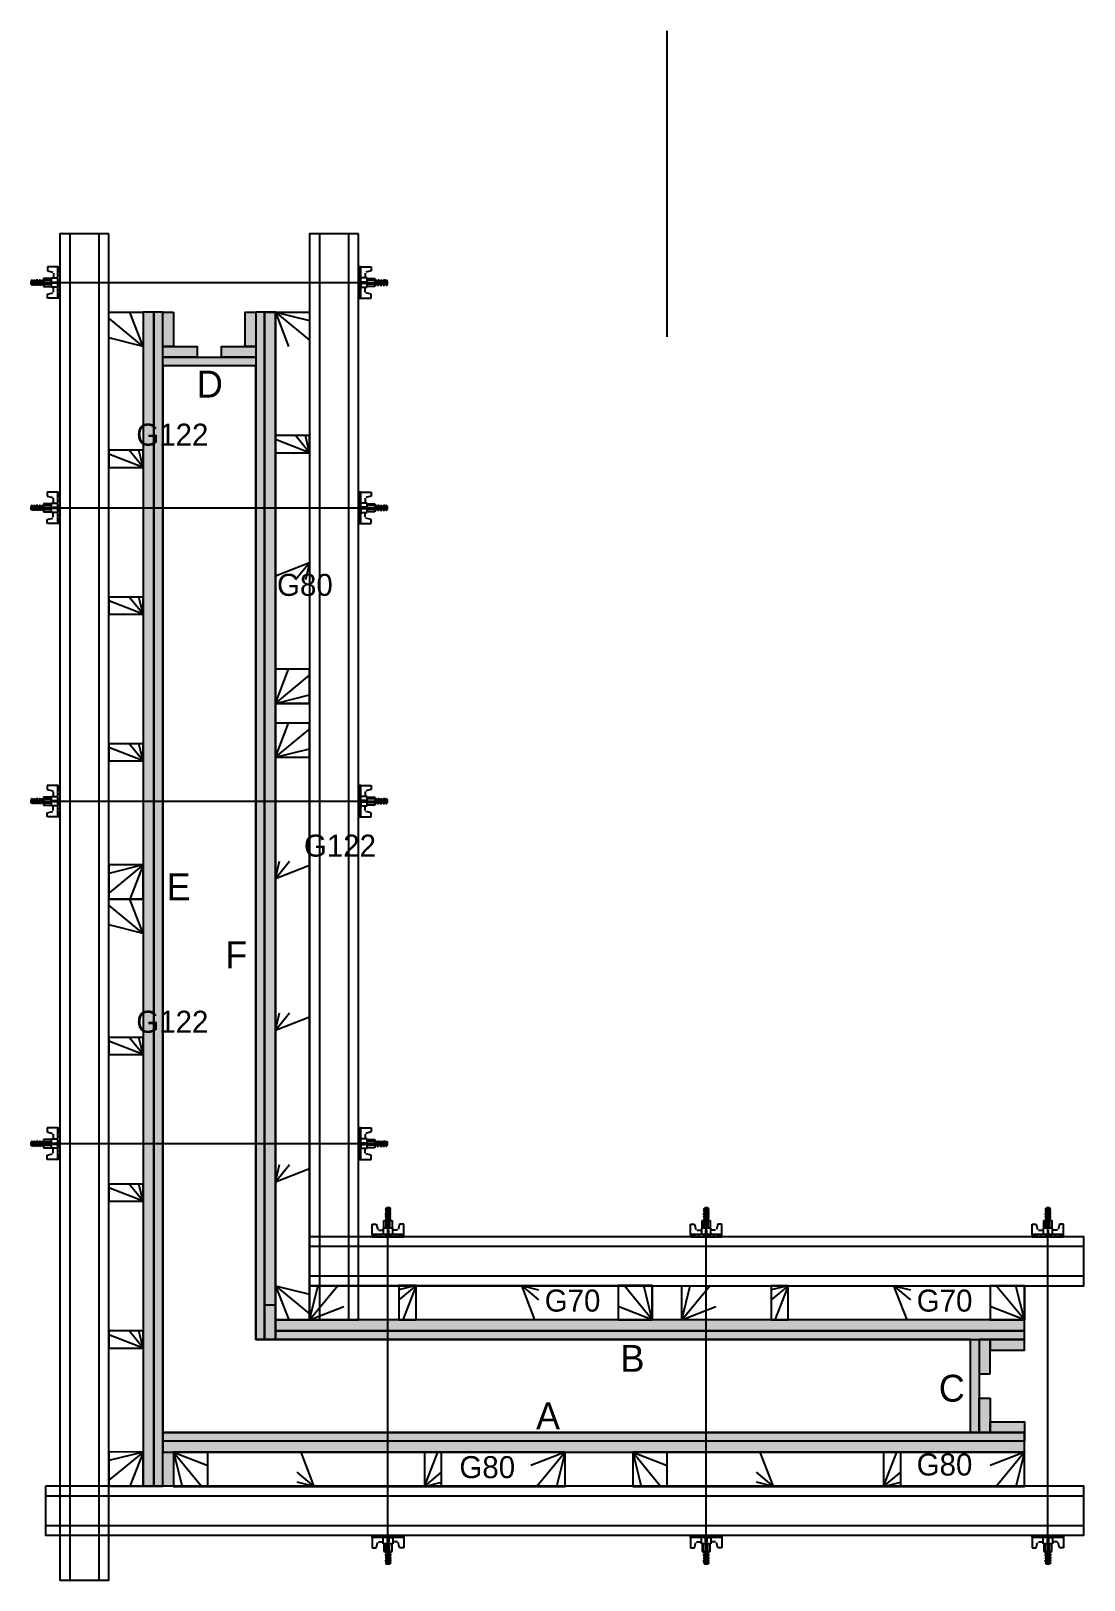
# Model space of a CAD drawing. Header units: metres. Extents: x 16531 to 21165, y 1680 to 2350.
# Drawn here: x 16531 to 16961, y 1717 to 2350 of the extents above; entities that cross this region are included whole.
import ezdxf

# ---------------------------------------------------------------- set-up
doc = ezdxf.new("R2010")
doc.units = ezdxf.units.M
for name, color, linetype in [('CHAPA', 7, 'Continuous'), ('CONCRETO', 7, 'Continuous'), ('Hachura', 7, 'Continuous'), ('Madeira', 7, 'Continuous'), ('MEIO_PONT', 7, 'Continuous'), ('Perfil Metálico', 7, 'Continuous'), ('SARRAFO', 7, 'Continuous'), ('TEXTO_GERAL', 7, 'Continuous')]:
    doc.layers.add(name, color=color, linetype=linetype)

msp = doc.modelspace()

# ---------------------------------------------------------------- texts
at = {"layer": 'TEXTO_GERAL', "color": 7, "lineweight": 25}
for s, height, p in [('D', 11, (16599.05, 2200.58)), ('G122', 9, (16574.32, 2180.91)), ('G80', 9, (16631.82, 2119.5)), ('G122', 9, (16642.8, 2012.9)), ('E', 11, (16586.7, 1995.04)), ('F', 11, (16610.65, 1967.22)), ('G122', 9, (16574.32, 1940.91)), ('G70', 9, (16741.17, 1826.92)), ('G70', 9, (16893.16, 1826.91)), ('B', 11, (16772.11, 1802.31)), ('C', 11, (16902.17, 1790.09)), ('A', 11, (16737.62, 1778.8)), ('G80', 9, (16706.32, 1758.83)), ('G80', 9, (16893.13, 1759.9))]:
    msp.add_text(s, height=height, dxfattribs=at).set_placement(p)

# ---------------------------------------------------------------- hatches: boundary and pattern name
at = {"layer": 'Hachura'}
h = msp.add_hatch(color=7, dxfattribs=at)
h.dxf.hatch_style = 1
h.paths.add_polyline_path([(16581.53, 2235.51), (16577.13, 2235.51), (16577.13, 2235.51), (16577.13, 1755.51), (16577.13, 1755.51), (16581.53, 1755.51), (16581.53, 1755.51), (16581.53, 2235.51)])
h = msp.add_hatch(color=7, dxfattribs=at)
h.dxf.hatch_style = 1
h.paths.add_polyline_path([(16581.53, 1755.51), (16585.13, 1755.51), (16585.13, 1755.51), (16585.13, 2235.51), (16585.13, 2235.51), (16581.53, 2235.51), (16581.53, 2235.51), (16581.53, 1755.51)])
h = msp.add_hatch(color=7, dxfattribs=at)
h.dxf.hatch_style = 1
h.paths.add_polyline_path([(16585.13, 2221.51), (16589.53, 2221.51), (16589.53, 2221.51), (16589.53, 2235.51), (16589.53, 2235.51), (16585.13, 2235.51), (16585.13, 2235.51), (16585.13, 2221.51)])
h = msp.add_hatch(color=7, dxfattribs=at)
h.dxf.hatch_style = 1
h.paths.add_polyline_path([(16618.73, 2221.51), (16623.13, 2221.51), (16623.13, 2221.51), (16623.13, 2235.51), (16623.13, 2235.51), (16618.73, 2235.51), (16618.73, 2235.51), (16618.73, 2221.51)])
h = msp.add_hatch(color=7, dxfattribs=at)
h.dxf.hatch_style = 1
h.paths.add_polyline_path([(16626.73, 2235.51), (16623.13, 2235.51), (16623.13, 2235.51), (16623.13, 1815.51), (16623.13, 1815.51), (16626.73, 1815.51), (16626.73, 1815.51), (16626.73, 2235.51)])
h = msp.add_hatch(color=7, dxfattribs=at)
h.dxf.hatch_style = 1
h.paths.add_polyline_path([(16631.13, 2235.51), (16626.73, 2235.51), (16626.73, 2235.51), (16626.73, 1815.51), (16626.73, 1815.51), (16631.13, 1815.51), (16631.13, 1815.51), (16631.13, 2235.51)])
h = msp.add_hatch(color=7, dxfattribs=at)
h.dxf.hatch_style = 1
h.paths.add_polyline_path([(16585.13, 2221.51), (16585.13, 2217.11), (16585.13, 2217.11), (16599.13, 2217.11), (16599.13, 2217.11), (16599.13, 2221.51), (16599.13, 2221.51), (16585.13, 2221.51)])
h = msp.add_hatch(color=7, dxfattribs=at)
h.dxf.hatch_style = 1
h.paths.add_polyline_path([(16585.13, 2213.51), (16585.13, 2217.11), (16585.13, 2217.11), (16623.13, 2217.11), (16623.13, 2217.11), (16623.13, 2213.51), (16623.13, 2213.51), (16585.13, 2213.51)])
h = msp.add_hatch(color=7, dxfattribs=at)
h.dxf.hatch_style = 1
h.paths.add_polyline_path([(16609.13, 2221.51), (16609.13, 2217.11), (16609.13, 2217.11), (16623.13, 2217.11), (16623.13, 2217.11), (16623.13, 2221.51), (16623.13, 2221.51), (16609.13, 2221.51)])
h = msp.add_hatch(color=7, dxfattribs=at)
h.dxf.hatch_style = 1
h.paths.add_polyline_path([(16631.13, 1819.11), (16631.13, 1823.51), (16631.13, 1823.51), (16937.13, 1823.51), (16937.13, 1823.51), (16937.13, 1819.11), (16937.13, 1819.11), (16631.13, 1819.11)])
h = msp.add_hatch(color=7, dxfattribs=at)
h.dxf.hatch_style = 1
h.paths.add_polyline_path([(16631.13, 1815.51), (16937.13, 1815.51), (16937.13, 1815.51), (16937.13, 1819.11), (16937.13, 1819.11), (16631.13, 1819.11), (16631.13, 1819.11), (16631.13, 1815.51)])
h = msp.add_hatch(color=7, dxfattribs=at)
h.dxf.hatch_style = 1
h.paths.add_polyline_path([(16918.73, 1777.51), (16915.13, 1777.51), (16915.13, 1777.51), (16915.13, 1815.51), (16915.13, 1815.51), (16918.73, 1815.51), (16918.73, 1815.51), (16918.73, 1777.51)])
h = msp.add_hatch(color=7, dxfattribs=at)
h.dxf.hatch_style = 1
h.paths.add_polyline_path([(16918.73, 1815.51), (16923.13, 1815.51), (16923.13, 1815.51), (16923.13, 1801.51), (16923.13, 1801.51), (16918.73, 1801.51), (16918.73, 1801.51), (16918.73, 1815.51)])
h = msp.add_hatch(color=7, dxfattribs=at)
h.dxf.hatch_style = 1
h.paths.add_polyline_path([(16923.13, 1811.11), (16923.13, 1815.51), (16923.13, 1815.51), (16937.13, 1815.51), (16937.13, 1815.51), (16937.13, 1811.11), (16937.13, 1811.11), (16923.13, 1811.11)])
h = msp.add_hatch(color=7, dxfattribs=at)
h.dxf.hatch_style = 1
h.paths.add_polyline_path([(16918.73, 1777.51), (16923.13, 1777.51), (16923.13, 1777.51), (16923.13, 1791.51), (16923.13, 1791.51), (16918.73, 1791.51), (16918.73, 1791.51), (16918.73, 1777.51)])
h = msp.add_hatch(color=7, dxfattribs=at)
h.dxf.hatch_style = 1
h.paths.add_polyline_path([(16923.13, 1781.91), (16923.13, 1777.51), (16923.13, 1777.51), (16937.13, 1777.51), (16937.13, 1777.51), (16937.13, 1781.91), (16937.13, 1781.91), (16923.13, 1781.91)])
h = msp.add_hatch(color=7, dxfattribs=at)
h.dxf.hatch_style = 1
h.paths.add_polyline_path([(16585.13, 1777.51), (16937.13, 1777.51), (16937.13, 1777.51), (16937.13, 1773.91), (16937.13, 1773.91), (16585.13, 1773.91), (16585.13, 1773.91), (16585.13, 1777.51)])
h = msp.add_hatch(color=7, dxfattribs=at)
h.dxf.hatch_style = 1
h.paths.add_polyline_path([(16585.13, 1773.91), (16585.13, 1769.51), (16585.13, 1769.51), (16937.13, 1769.51), (16937.13, 1769.51), (16937.13, 1773.91), (16937.13, 1773.91), (16585.13, 1773.91)])
h = msp.add_hatch(color=7, dxfattribs=at)
h.dxf.hatch_style = 1
h.paths.add_polyline_path([(16585.13, 1755.51), (16589.53, 1755.51), (16589.53, 1755.51), (16589.53, 1769.51), (16589.53, 1769.51), (16585.13, 1769.51), (16585.13, 1769.51), (16585.13, 1755.51)])

# ---------------------------------------------------------------- linework, layer by layer
at = {"layer": 'CHAPA', "color": 7, "lineweight": 25}
for p, q in [((16585.13, 1777.51), (16585.13, 1769.51)), ((16585.13, 1769.51), (16588.9, 1769.51))]:
    msp.add_line(p, q, dxfattribs=at)
for points in [[(16581.53, 1755.51), (16585.13, 1755.51), (16585.13, 2235.51), (16581.53, 2235.51)], [(16623.13, 2235.51), (16623.13, 1815.51), (16626.73, 1815.51), (16626.73, 2235.51)], [(16585.13, 2213.51), (16585.13, 2217.11), (16623.13, 2217.11), (16623.13, 2213.51)], [(16631.13, 1815.51), (16937.13, 1815.51), (16937.13, 1819.11), (16631.13, 1819.11)], [(16918.73, 1777.51), (16915.13, 1777.51), (16915.13, 1815.51), (16918.73, 1815.51)], [(16585.13, 1777.51), (16937.13, 1777.51), (16937.13, 1773.91), (16585.13, 1773.91)]]:
    msp.add_lwpolyline(points, close=True, dxfattribs=at)
at = {"layer": 'CONCRETO', "color": 7, "lineweight": 25}
msp.add_lwpolyline([(16915.13, 1777.51), (16915.13, 1815.51), (16623.13, 1815.51), (16623.13, 2213.51), (16585.13, 2213.51), (16585.13, 1777.51)], close=True, dxfattribs=at)
at = {"layer": 'Defpoints', "color": 7, "lineweight": 25}
msp.add_line((16791.18, 2225.43), (16791.18, 2350.43), dxfattribs=at)
at = {"layer": 'Hachura', "color": 7, "lineweight": 25}
for p, q in [((16531.65, 2248.5), (16531.32, 2248.17)), ((16531.32, 2246.88), (16531.32, 2248.17)), ((16531.65, 2247.98), (16531.98, 2248.66)), ((16532.21, 2248.6), (16531.65, 2247.47)), ((16531.65, 2248.24), (16531.77, 2248.5)), ((16531.77, 2248.5), (16531.65, 2248.5)), ((16532.29, 2248.5), (16531.65, 2247.21)), ((16531.65, 2248.5), (16531.65, 2246.56)), ((16531.97, 2246.56), (16532.94, 2248.5)), ((16531.97, 2246.56), (16532.94, 2248.5)), ((16532.06, 2246.49), (16533.14, 2248.66)), ((16532.29, 2248.5), (16532.94, 2248.5)), ((16533.37, 2248.6), (16532.3, 2246.46)), ((16533.45, 2248.5), (16532.48, 2246.56)), ((16533.13, 2246.56), (16534.1, 2248.5)), ((16533.22, 2246.49), (16534.3, 2248.66)), ((16534.1, 2248.5), (16533.45, 2248.5)), ((16534.53, 2248.6), (16533.46, 2246.46)), ((16534.61, 2248.5), (16533.64, 2246.56)), ((16534.29, 2246.56), (16535.26, 2248.5)), ((16534.38, 2246.49), (16535.47, 2248.66)), ((16534.82, 2248.5), (16534.61, 2248.5)), ((16535.69, 2248.6), (16534.62, 2246.46)), ((16535.77, 2248.5), (16534.81, 2246.56)), ((16534.82, 2248.5), (16535.26, 2248.5)), ((16535.45, 2246.56), (16536.42, 2248.5)), ((16535.77, 2248.5), (16536.42, 2248.5)), ((16536.42, 2249.27), (16536.42, 2245.92)), ((16539.64, 2249.27), (16536.42, 2249.27)), ((16536.42, 2248.5), (16539.64, 2248.5)), ((16536.49, 2249.27), (16536.49, 2245.92)), ((16542.22, 2254.04), (16537.97, 2254.04)), ((16537.97, 2254.04), (16537.97, 2252.37)), ((16537.97, 2252.37), (16540.18, 2251.79)), ((16539.64, 2245.66), (16539.64, 2249.53)), ((16539.64, 2249.53), (16542.22, 2249.53)), ((16539.64, 2249.53), (16539.64, 2249.27)), ((16539.64, 2249.53), (16539.64, 2249.27)), ((16540.42, 2251.47), (16540.42, 2249.53)), ((16542.2, 2253.91), (16543.13, 2253.91)), ((16542.2, 2253.7), (16543.13, 2253.7)), ((16542.2, 2253.36), (16543.13, 2253.36)), ((16542.2, 2252.9), (16543.13, 2252.9)), ((16542.2, 2252.05), (16543.13, 2252.05)), ((16542.2, 2250.62), (16543.13, 2250.62)), ((16542.22, 2241.15), (16542.22, 2254.04)), ((16542.22, 2254.04), (16543.13, 2254.04)), ((16542.35, 2248.57), (16542.78, 2248.57)), ((16543.13, 2254.04), (16543.13, 2241.15)), ((16543.13, 2253.09), (16543.13, 2245.28)), ((16666.05, 2253.91), (16665.12, 2253.91)), ((16666.05, 2253.7), (16665.12, 2253.7)), ((16666.05, 2253.36), (16665.12, 2253.36)), ((16666.05, 2252.9), (16665.12, 2252.9)), ((16666.05, 2252.05), (16665.12, 2252.05)), ((16665.13, 2254.05), (16665.13, 2241.15)), ((16666.03, 2254.05), (16665.13, 2254.05)), ((16665.13, 2253.09), (16665.13, 2245.28)), ((16666.05, 2250.62), (16665.13, 2250.62)), ((16665.9, 2248.57), (16665.47, 2248.57)), ((16666.03, 2241.15), (16666.03, 2254.05)), ((16666.03, 2254.05), (16670.28, 2254.05)), ((16668.61, 2249.53), (16666.03, 2249.53)), ((16667.83, 2251.47), (16667.83, 2249.53)), ((16670.28, 2252.37), (16668.07, 2251.79)), ((16668.61, 2245.66), (16668.61, 2249.53)), ((16668.61, 2249.53), (16668.61, 2249.27)), ((16668.61, 2249.53), (16668.61, 2249.27)), ((16668.61, 2249.27), (16671.83, 2249.27)), ((16671.83, 2248.5), (16668.61, 2248.5)), ((16670.28, 2254.05), (16670.28, 2252.37)), ((16671.76, 2249.27), (16671.76, 2245.92)), ((16671.83, 2249.27), (16671.83, 2245.92)), ((16672.48, 2248.5), (16671.83, 2248.5)), ((16672.8, 2246.56), (16671.83, 2248.5)), ((16672.48, 2248.5), (16673.44, 2246.56)), ((16672.56, 2248.6), (16673.63, 2246.46)), ((16673.87, 2246.49), (16672.79, 2248.66)), ((16673.43, 2248.5), (16672.99, 2248.5)), ((16673.96, 2246.56), (16672.99, 2248.5)), ((16673.43, 2248.5), (16673.64, 2248.5)), ((16673.64, 2248.5), (16674.61, 2246.56)), ((16673.72, 2248.6), (16674.79, 2246.46)), ((16675.03, 2246.49), (16673.95, 2248.66)), ((16674.15, 2248.5), (16674.8, 2248.5)), ((16675.12, 2246.56), (16674.15, 2248.5)), ((16674.8, 2248.5), (16675.77, 2246.56)), ((16674.88, 2248.6), (16675.95, 2246.46)), ((16676.19, 2246.49), (16675.11, 2248.66)), ((16676.28, 2246.56), (16675.32, 2248.5)), ((16675.96, 2248.5), (16675.32, 2248.5)), ((16676.28, 2246.56), (16675.32, 2248.5)), ((16675.96, 2248.5), (16676.6, 2247.21)), ((16676.04, 2248.6), (16676.6, 2247.47)), ((16676.6, 2247.98), (16676.27, 2248.66)), ((16676.6, 2248.24), (16676.48, 2248.5)), ((16676.48, 2248.5), (16676.6, 2248.5)), ((16676.6, 2248.5), (16676.93, 2248.17)), ((16676.6, 2248.5), (16676.6, 2246.56)), ((16676.93, 2246.88), (16676.93, 2248.17)), ((16531.65, 2246.56), (16531.32, 2246.88)), ((16531.97, 2246.56), (16531.65, 2246.56)), ((16531.65, 2246.56), (16531.65, 2246.56)), ((16532.32, 2247.6), (16672.13, 2247.59)), ((16533.13, 2246.56), (16532.48, 2246.56)), ((16534.29, 2246.56), (16533.64, 2246.56)), ((16533.86, 2246.56), (16533.64, 2246.56)), ((16535.45, 2246.56), (16534.81, 2246.56)), ((16536.42, 2247.72), (16535.78, 2246.46)), ((16536.42, 2247.47), (16535.97, 2246.56)), ((16536.42, 2246.56), (16535.97, 2246.56)), ((16536.42, 2246.95), (16539.64, 2246.95)), ((16536.42, 2245.92), (16539.64, 2245.92)), ((16537.97, 2242.82), (16540.18, 2243.4)), ((16537.97, 2241.15), (16537.97, 2242.82)), ((16542.22, 2245.66), (16539.64, 2245.66)), ((16540.22, 2247.8), (16542.22, 2247.8)), ((16542.22, 2247.28), (16540.22, 2247.28)), ((16540.42, 2243.72), (16540.42, 2245.66)), ((16542.2, 2244.56), (16543.13, 2244.56)), ((16542.2, 2243.14), (16543.13, 2243.14)), ((16542.2, 2242.3), (16543.13, 2242.3)), ((16542.2, 2241.83), (16543.13, 2241.83)), ((16542.22, 2247.6), (16542.22, 2245.66)), ((16542.22, 2247.59), (16543.13, 2247.59)), ((16542.22, 2246.31), (16542.22, 2246.95)), ((16542.22, 2241.15), (16542.22, 2246.31)), ((16542.54, 2246.64), (16542.33, 2246.64)), ((16542.98, 2246.64), (16542.54, 2246.64)), ((16666.05, 2244.56), (16665.12, 2244.56)), ((16666.05, 2243.14), (16665.12, 2243.14)), ((16666.05, 2242.3), (16665.12, 2242.3)), ((16666.05, 2241.84), (16665.12, 2241.84)), ((16666.03, 2247.59), (16665.13, 2247.59)), ((16665.28, 2246.64), (16665.71, 2246.64)), ((16665.71, 2246.64), (16665.92, 2246.64)), ((16668.03, 2247.8), (16666.03, 2247.8)), ((16666.03, 2247.6), (16666.03, 2245.66)), ((16666.03, 2247.28), (16668.03, 2247.28)), ((16666.03, 2246.31), (16666.03, 2246.95)), ((16666.03, 2241.15), (16666.03, 2246.31)), ((16666.03, 2245.66), (16668.61, 2245.66)), ((16667.83, 2243.72), (16667.83, 2245.66)), ((16670.28, 2242.82), (16668.07, 2243.41)), ((16671.83, 2246.95), (16668.61, 2246.95)), ((16671.83, 2245.92), (16668.61, 2245.92)), ((16670.28, 2241.15), (16670.28, 2242.82)), ((16671.83, 2247.73), (16672.47, 2246.46)), ((16671.83, 2247.47), (16672.28, 2246.56)), ((16671.83, 2246.56), (16672.28, 2246.56)), ((16672.8, 2246.56), (16673.44, 2246.56)), ((16673.96, 2246.56), (16674.61, 2246.56)), ((16674.39, 2246.56), (16674.61, 2246.56)), ((16675.12, 2246.56), (16675.77, 2246.56)), ((16676.28, 2246.56), (16676.6, 2246.56)), ((16676.6, 2246.56), (16676.93, 2246.88)), ((16676.6, 2246.56), (16676.6, 2246.56)), ((16543.13, 2241.15), (16537.99, 2241.15)), ((16542.2, 2241.5), (16543.13, 2241.5)), ((16542.2, 2241.29), (16543.13, 2241.29)), ((16666.05, 2241.5), (16665.12, 2241.5)), ((16666.05, 2241.29), (16665.12, 2241.29)), ((16665.13, 2241.15), (16670.26, 2241.15)), ((16542.21, 2161.96), (16537.96, 2161.96)), ((16537.96, 2161.96), (16537.96, 2160.28)), ((16537.96, 2160.28), (16540.17, 2159.7)), ((16540.41, 2159.39), (16540.41, 2157.44)), ((16542.2, 2161.82), (16543.12, 2161.82)), ((16542.2, 2161.61), (16543.12, 2161.61)), ((16542.2, 2161.27), (16543.12, 2161.27)), ((16542.2, 2160.81), (16543.12, 2160.81)), ((16542.2, 2159.97), (16543.12, 2159.97)), ((16542.21, 2149.06), (16542.21, 2161.96)), ((16542.21, 2161.96), (16543.12, 2161.96)), ((16543.12, 2161.96), (16543.12, 2149.06)), ((16543.12, 2161.01), (16543.12, 2153.19)), ((16666.04, 2161.82), (16665.11, 2161.82)), ((16666.04, 2161.61), (16665.11, 2161.61)), ((16666.04, 2161.27), (16665.11, 2161.27)), ((16666.04, 2160.81), (16665.11, 2160.81)), ((16666.04, 2159.97), (16665.11, 2159.97)), ((16665.12, 2161.96), (16665.12, 2149.06)), ((16666.02, 2161.96), (16665.12, 2161.96)), ((16665.12, 2161.01), (16665.12, 2153.19)), ((16666.02, 2149.06), (16666.02, 2161.96)), ((16666.02, 2161.96), (16670.28, 2161.96)), ((16667.83, 2159.39), (16667.83, 2157.44)), ((16670.28, 2160.28), (16668.07, 2159.7)), ((16670.28, 2161.96), (16670.28, 2160.28)), ((16531.64, 2156.41), (16531.32, 2156.09)), ((16531.32, 2154.8), (16531.32, 2156.09)), ((16531.64, 2154.48), (16531.32, 2154.8)), ((16531.64, 2155.9), (16531.97, 2156.57)), ((16532.2, 2156.51), (16531.64, 2155.38)), ((16531.64, 2156.15), (16531.77, 2156.41)), ((16531.77, 2156.41), (16531.64, 2156.41)), ((16532.28, 2156.41), (16531.64, 2155.12)), ((16531.64, 2156.41), (16531.64, 2154.48)), ((16531.96, 2154.48), (16531.64, 2154.48)), ((16531.64, 2154.48), (16531.64, 2154.48)), ((16531.96, 2154.48), (16532.93, 2156.41)), ((16531.96, 2154.48), (16532.93, 2156.41)), ((16532.05, 2154.41), (16533.14, 2156.57)), ((16532.28, 2156.41), (16532.93, 2156.41)), ((16533.36, 2156.51), (16532.29, 2154.37)), ((16532.32, 2155.5), (16672.12, 2155.5)), ((16533.44, 2156.41), (16532.48, 2154.48)), ((16533.12, 2154.48), (16532.48, 2154.48)), ((16533.12, 2154.48), (16534.09, 2156.41)), ((16533.21, 2154.41), (16534.3, 2156.57)), ((16534.09, 2156.41), (16533.44, 2156.41)), ((16534.52, 2156.51), (16533.45, 2154.37)), ((16534.6, 2156.41), (16533.64, 2154.48)), ((16534.28, 2154.48), (16533.64, 2154.48)), ((16533.85, 2154.48), (16533.64, 2154.48)), ((16534.28, 2154.48), (16535.25, 2156.41)), ((16534.37, 2154.41), (16535.46, 2156.57)), ((16534.82, 2156.41), (16534.6, 2156.41)), ((16535.69, 2156.51), (16534.62, 2154.37)), ((16535.76, 2156.41), (16534.8, 2154.48)), ((16535.44, 2154.48), (16534.8, 2154.48)), ((16534.82, 2156.41), (16535.25, 2156.41)), ((16535.44, 2154.48), (16536.41, 2156.41)), ((16535.76, 2156.41), (16536.41, 2156.41)), ((16536.41, 2155.64), (16535.78, 2154.37)), ((16536.41, 2155.38), (16535.96, 2154.48)), ((16536.41, 2154.48), (16535.96, 2154.48)), ((16536.41, 2157.19), (16536.41, 2153.83)), ((16539.63, 2157.19), (16536.41, 2157.19)), ((16536.41, 2156.41), (16539.63, 2156.41)), ((16536.41, 2154.86), (16539.63, 2154.86)), ((16536.41, 2153.83), (16539.63, 2153.83)), ((16536.48, 2157.19), (16536.48, 2153.83)), ((16539.63, 2153.57), (16539.63, 2157.44)), ((16539.63, 2157.44), (16542.21, 2157.44)), ((16539.63, 2157.44), (16539.63, 2157.19)), ((16539.63, 2157.44), (16539.63, 2157.19)), ((16542.21, 2153.57), (16539.63, 2153.57)), ((16540.21, 2155.71), (16542.21, 2155.71)), ((16542.21, 2155.2), (16540.21, 2155.2)), ((16540.41, 2151.63), (16540.41, 2153.57)), ((16542.2, 2158.54), (16543.12, 2158.54)), ((16542.21, 2155.51), (16542.21, 2153.57)), ((16542.21, 2155.5), (16543.12, 2155.5)), ((16542.21, 2154.22), (16542.21, 2154.86)), ((16542.21, 2149.06), (16542.21, 2154.22)), ((16542.53, 2154.55), (16542.32, 2154.55)), ((16542.34, 2156.48), (16542.77, 2156.48)), ((16542.97, 2154.55), (16542.53, 2154.55)), ((16666.04, 2158.54), (16665.12, 2158.54)), ((16666.02, 2155.5), (16665.12, 2155.5)), ((16665.27, 2154.55), (16665.7, 2154.55)), ((16665.89, 2156.49), (16665.46, 2156.49)), ((16665.7, 2154.55), (16665.91, 2154.55)), ((16668.6, 2157.45), (16666.02, 2157.45)), ((16668.02, 2155.71), (16666.02, 2155.71)), ((16666.02, 2155.51), (16666.02, 2153.58)), ((16666.02, 2155.2), (16668.02, 2155.2)), ((16666.02, 2154.22), (16666.02, 2154.87)), ((16666.02, 2149.06), (16666.02, 2154.22)), ((16666.02, 2153.58), (16668.6, 2153.58)), ((16667.83, 2151.63), (16667.83, 2153.58)), ((16668.6, 2153.58), (16668.6, 2157.45)), ((16668.6, 2157.45), (16668.6, 2157.19)), ((16668.6, 2157.45), (16668.6, 2157.19)), ((16668.6, 2157.19), (16671.82, 2157.19)), ((16671.82, 2156.41), (16668.6, 2156.41)), ((16671.82, 2154.87), (16668.6, 2154.87)), ((16671.82, 2153.83), (16668.6, 2153.83)), ((16671.76, 2157.19), (16671.76, 2153.83)), ((16671.82, 2157.19), (16671.82, 2153.83)), ((16672.47, 2156.41), (16671.82, 2156.41)), ((16672.79, 2154.48), (16671.82, 2156.41)), ((16671.82, 2155.64), (16672.46, 2154.37)), ((16671.82, 2155.38), (16672.28, 2154.48)), ((16671.82, 2154.48), (16672.28, 2154.48)), ((16672.47, 2156.41), (16673.44, 2154.48)), ((16672.55, 2156.51), (16673.62, 2154.37)), ((16673.86, 2154.41), (16672.78, 2156.57)), ((16672.79, 2154.48), (16673.44, 2154.48)), ((16673.42, 2156.41), (16672.98, 2156.41)), ((16673.95, 2154.48), (16672.98, 2156.41)), ((16673.42, 2156.41), (16673.63, 2156.41)), ((16673.63, 2156.41), (16674.6, 2154.48)), ((16673.71, 2156.51), (16674.78, 2154.37)), ((16675.02, 2154.41), (16673.94, 2156.57)), ((16673.95, 2154.48), (16674.6, 2154.48)), ((16674.15, 2156.41), (16674.79, 2156.41)), ((16675.11, 2154.48), (16674.15, 2156.41)), ((16674.39, 2154.48), (16674.6, 2154.48)), ((16674.79, 2156.41), (16675.76, 2154.48)), ((16674.87, 2156.51), (16675.94, 2154.37)), ((16676.18, 2154.41), (16675.1, 2156.57)), ((16675.11, 2154.48), (16675.76, 2154.48)), ((16676.27, 2154.48), (16675.31, 2156.41)), ((16675.95, 2156.41), (16675.31, 2156.41)), ((16676.27, 2154.48), (16675.31, 2156.41)), ((16675.95, 2156.41), (16676.6, 2155.12)), ((16676.03, 2156.51), (16676.6, 2155.38)), ((16676.6, 2155.9), (16676.26, 2156.57)), ((16676.27, 2154.48), (16676.6, 2154.48)), ((16676.6, 2156.16), (16676.47, 2156.41)), ((16676.47, 2156.41), (16676.6, 2156.41)), ((16676.59, 2156.41), (16676.92, 2156.09)), ((16676.59, 2156.41), (16676.59, 2154.48)), ((16676.59, 2154.48), (16676.92, 2154.8)), ((16676.59, 2154.48), (16676.59, 2154.48)), ((16676.92, 2154.8), (16676.92, 2156.09)), ((16537.96, 2150.74), (16540.17, 2151.32)), ((16537.96, 2149.06), (16537.96, 2150.74)), ((16543.12, 2149.06), (16537.98, 2149.06)), ((16542.2, 2152.47), (16543.12, 2152.47)), ((16542.2, 2151.05), (16543.12, 2151.05)), ((16542.2, 2150.21), (16543.12, 2150.21)), ((16542.2, 2149.75), (16543.12, 2149.75)), ((16542.2, 2149.41), (16543.12, 2149.41)), ((16542.2, 2149.2), (16543.12, 2149.2)), ((16666.04, 2152.47), (16665.11, 2152.47)), ((16666.04, 2151.06), (16665.11, 2151.06)), ((16666.04, 2150.21), (16665.11, 2150.21)), ((16666.04, 2149.75), (16665.11, 2149.75)), ((16666.04, 2149.41), (16665.11, 2149.41)), ((16666.04, 2149.2), (16665.11, 2149.2)), ((16665.12, 2149.06), (16670.25, 2149.06)), ((16670.28, 2150.74), (16668.07, 2151.32)), ((16670.28, 2149.06), (16670.28, 2150.74)), ((16542.21, 2042.05), (16537.96, 2042.05)), ((16537.96, 2042.05), (16537.96, 2040.37)), ((16537.96, 2040.37), (16540.17, 2039.79)), ((16540.41, 2039.48), (16540.41, 2037.53)), ((16542.2, 2041.91), (16543.12, 2041.91)), ((16542.2, 2041.7), (16543.12, 2041.7)), ((16542.2, 2041.37), (16543.12, 2041.37)), ((16542.2, 2040.9), (16543.12, 2040.9)), ((16542.2, 2040.06), (16543.12, 2040.06)), ((16542.21, 2029.15), (16542.21, 2042.05)), ((16542.21, 2042.05), (16543.12, 2042.05)), ((16543.12, 2042.05), (16543.12, 2029.16)), ((16543.12, 2041.1), (16543.12, 2033.28)), ((16666.04, 2041.91), (16665.11, 2041.91)), ((16666.04, 2041.7), (16665.11, 2041.7)), ((16666.04, 2041.37), (16665.11, 2041.37)), ((16666.04, 2040.9), (16665.11, 2040.9)), ((16666.04, 2040.06), (16665.11, 2040.06)), ((16665.12, 2042.05), (16665.12, 2029.16)), ((16666.02, 2042.05), (16665.12, 2042.05)), ((16665.12, 2041.1), (16665.12, 2033.28)), ((16666.02, 2029.15), (16666.02, 2042.05)), ((16666.02, 2042.05), (16670.28, 2042.05)), ((16667.83, 2039.48), (16667.83, 2037.53)), ((16670.28, 2040.37), (16668.07, 2039.79)), ((16670.28, 2042.05), (16670.28, 2040.37)), ((16531.64, 2036.5), (16531.32, 2036.18)), ((16531.32, 2034.89), (16531.32, 2036.18)), ((16531.64, 2034.57), (16531.32, 2034.89)), ((16531.64, 2035.99), (16531.97, 2036.66)), ((16532.2, 2036.6), (16531.64, 2035.47)), ((16531.64, 2036.25), (16531.77, 2036.5)), ((16531.77, 2036.5), (16531.64, 2036.5)), ((16532.28, 2036.5), (16531.64, 2035.22)), ((16531.64, 2036.5), (16531.64, 2034.57)), ((16531.96, 2034.57), (16531.64, 2034.57)), ((16531.64, 2034.57), (16531.64, 2034.57)), ((16531.96, 2034.57), (16532.93, 2036.5)), ((16531.96, 2034.57), (16532.93, 2036.5)), ((16532.05, 2034.5), (16533.14, 2036.66)), ((16532.28, 2036.5), (16532.93, 2036.5)), ((16533.36, 2036.6), (16532.29, 2034.46)), ((16532.31, 2035.6), (16672.11, 2035.59)), ((16533.44, 2036.5), (16532.48, 2034.57)), ((16533.12, 2034.57), (16532.48, 2034.57)), ((16533.12, 2034.57), (16534.09, 2036.5)), ((16533.21, 2034.5), (16534.3, 2036.66)), ((16534.09, 2036.5), (16533.44, 2036.5)), ((16534.52, 2036.6), (16533.45, 2034.46)), ((16534.6, 2036.5), (16533.64, 2034.57)), ((16534.28, 2034.57), (16533.64, 2034.57)), ((16533.85, 2034.57), (16533.64, 2034.57)), ((16534.28, 2034.57), (16535.25, 2036.5)), ((16534.37, 2034.5), (16535.46, 2036.66)), ((16534.82, 2036.5), (16534.6, 2036.5)), ((16535.69, 2036.6), (16534.62, 2034.46)), ((16535.76, 2036.5), (16534.8, 2034.57)), ((16535.44, 2034.57), (16534.8, 2034.57)), ((16534.82, 2036.5), (16535.25, 2036.5)), ((16535.44, 2034.57), (16536.41, 2036.5)), ((16535.76, 2036.5), (16536.41, 2036.5)), ((16536.41, 2035.73), (16535.78, 2034.46)), ((16536.41, 2035.47), (16535.96, 2034.57)), ((16536.41, 2034.57), (16535.96, 2034.57)), ((16536.41, 2037.28), (16536.41, 2033.93)), ((16539.63, 2037.28), (16536.41, 2037.28)), ((16536.41, 2036.5), (16539.63, 2036.5)), ((16536.41, 2034.96), (16539.63, 2034.96)), ((16536.41, 2033.93), (16539.63, 2033.93)), ((16536.48, 2037.28), (16536.48, 2033.93)), ((16539.63, 2033.67), (16539.63, 2037.54)), ((16539.63, 2037.54), (16542.21, 2037.54)), ((16539.63, 2037.54), (16539.63, 2037.28)), ((16539.63, 2037.54), (16539.63, 2037.28)), ((16542.21, 2033.67), (16539.63, 2033.67)), ((16540.21, 2035.81), (16542.21, 2035.81)), ((16542.21, 2035.29), (16540.21, 2035.29)), ((16540.41, 2031.72), (16540.41, 2033.67)), ((16542.2, 2038.63), (16543.12, 2038.63)), ((16542.21, 2035.6), (16542.21, 2033.67)), ((16542.21, 2035.6), (16543.12, 2035.6)), ((16542.21, 2034.31), (16542.21, 2034.96)), ((16542.21, 2029.15), (16542.21, 2034.31)), ((16542.53, 2034.64), (16542.32, 2034.64)), ((16542.34, 2036.58), (16542.77, 2036.58)), ((16542.97, 2034.64), (16542.53, 2034.64)), ((16666.04, 2038.63), (16665.12, 2038.63)), ((16666.02, 2035.6), (16665.12, 2035.6)), ((16665.27, 2034.64), (16665.7, 2034.64)), ((16665.89, 2036.58), (16665.46, 2036.58)), ((16665.7, 2034.64), (16665.91, 2034.64)), ((16668.6, 2037.54), (16666.02, 2037.54)), ((16668.02, 2035.81), (16666.02, 2035.81)), ((16666.02, 2035.6), (16666.02, 2033.67)), ((16666.02, 2035.29), (16668.02, 2035.29)), ((16666.02, 2034.31), (16666.02, 2034.96)), ((16666.02, 2029.15), (16666.02, 2034.31)), ((16666.02, 2033.67), (16668.6, 2033.67)), ((16667.83, 2031.72), (16667.83, 2033.67)), ((16668.6, 2033.67), (16668.6, 2037.54)), ((16668.6, 2037.54), (16668.6, 2037.28)), ((16668.6, 2037.54), (16668.6, 2037.28)), ((16668.6, 2037.28), (16671.82, 2037.28)), ((16671.82, 2036.51), (16668.6, 2036.51)), ((16671.82, 2034.96), (16668.6, 2034.96)), ((16671.82, 2033.93), (16668.6, 2033.93)), ((16671.76, 2037.28), (16671.76, 2033.93)), ((16671.82, 2037.28), (16671.82, 2033.93)), ((16672.47, 2036.51), (16671.82, 2036.51)), ((16672.79, 2034.57), (16671.82, 2036.51)), ((16671.82, 2035.73), (16672.46, 2034.46)), ((16671.82, 2035.47), (16672.28, 2034.57)), ((16671.82, 2034.57), (16672.28, 2034.57)), ((16672.47, 2036.51), (16673.44, 2034.57)), ((16672.55, 2036.61), (16673.62, 2034.46)), ((16673.86, 2034.5), (16672.78, 2036.66)), ((16672.79, 2034.57), (16673.44, 2034.57)), ((16673.42, 2036.51), (16672.98, 2036.51)), ((16673.95, 2034.57), (16672.98, 2036.51)), ((16673.42, 2036.51), (16673.63, 2036.51)), ((16673.63, 2036.51), (16674.6, 2034.57)), ((16673.71, 2036.61), (16674.78, 2034.46)), ((16675.02, 2034.5), (16673.94, 2036.66)), ((16673.95, 2034.57), (16674.6, 2034.57)), ((16674.15, 2036.51), (16674.79, 2036.51)), ((16675.11, 2034.57), (16674.15, 2036.51)), ((16674.39, 2034.57), (16674.6, 2034.57)), ((16674.79, 2036.51), (16675.76, 2034.57)), ((16674.87, 2036.61), (16675.94, 2034.46)), ((16676.18, 2034.5), (16675.1, 2036.66)), ((16675.11, 2034.57), (16675.76, 2034.57)), ((16676.27, 2034.57), (16675.31, 2036.51)), ((16675.95, 2036.51), (16675.31, 2036.51)), ((16676.27, 2034.57), (16675.31, 2036.51)), ((16675.95, 2036.51), (16676.6, 2035.22)), ((16676.03, 2036.61), (16676.6, 2035.47)), ((16676.6, 2035.99), (16676.26, 2036.66)), ((16676.27, 2034.57), (16676.6, 2034.57)), ((16676.6, 2036.25), (16676.47, 2036.51)), ((16676.47, 2036.51), (16676.6, 2036.51)), ((16676.59, 2036.5), (16676.92, 2036.18)), ((16676.59, 2036.5), (16676.59, 2034.57)), ((16676.59, 2034.57), (16676.92, 2034.89)), ((16676.59, 2034.57), (16676.59, 2034.57)), ((16676.92, 2034.89), (16676.92, 2036.18)), ((16537.96, 2030.83), (16540.17, 2031.41)), ((16537.96, 2029.15), (16537.96, 2030.83)), ((16543.12, 2029.16), (16537.98, 2029.16)), ((16542.2, 2032.56), (16543.12, 2032.56)), ((16542.2, 2031.15), (16543.12, 2031.15)), ((16542.2, 2030.3), (16543.12, 2030.3)), ((16542.2, 2029.84), (16543.12, 2029.84)), ((16542.2, 2029.5), (16543.12, 2029.5)), ((16542.2, 2029.29), (16543.12, 2029.29)), ((16666.04, 2032.56), (16665.11, 2032.56)), ((16666.04, 2031.15), (16665.11, 2031.15)), ((16666.04, 2030.31), (16665.11, 2030.31)), ((16666.04, 2029.84), (16665.11, 2029.84)), ((16666.04, 2029.5), (16665.11, 2029.5)), ((16666.04, 2029.29), (16665.11, 2029.29)), ((16665.12, 2029.16), (16670.25, 2029.16)), ((16670.28, 2030.83), (16668.07, 2031.41)), ((16670.28, 2029.15), (16670.28, 2030.83)), ((16542.19, 1902.05), (16537.93, 1902.05)), ((16537.93, 1902.05), (16537.93, 1900.37)), ((16537.93, 1900.37), (16540.14, 1899.79)), ((16542.17, 1901.91), (16543.1, 1901.91)), ((16542.17, 1901.7), (16543.1, 1901.7)), ((16542.17, 1901.37), (16543.1, 1901.37)), ((16542.17, 1900.9), (16543.1, 1900.9)), ((16542.17, 1900.06), (16543.1, 1900.06)), ((16542.19, 1889.15), (16542.19, 1902.05)), ((16542.19, 1902.05), (16543.09, 1902.05)), ((16543.09, 1902.05), (16543.09, 1889.16)), ((16543.09, 1901.1), (16543.09, 1893.28)), ((16666.01, 1901.91), (16665.08, 1901.91)), ((16666.01, 1901.7), (16665.08, 1901.7)), ((16666.01, 1901.37), (16665.08, 1901.37)), ((16666.01, 1900.9), (16665.08, 1900.9)), ((16666.01, 1900.06), (16665.08, 1900.06)), ((16665.09, 1902.05), (16665.09, 1889.16)), ((16665.99, 1902.05), (16665.09, 1902.05)), ((16665.09, 1901.1), (16665.09, 1893.28)), ((16665.99, 1889.15), (16665.99, 1902.05)), ((16665.99, 1902.05), (16670.25, 1902.05)), ((16670.25, 1900.37), (16668.04, 1899.79)), ((16670.25, 1902.05), (16670.25, 1900.37)), ((16531.61, 1896.5), (16531.29, 1896.18)), ((16531.29, 1894.89), (16531.29, 1896.18)), ((16531.61, 1894.57), (16531.29, 1894.89)), ((16531.61, 1895.99), (16531.95, 1896.66)), ((16532.18, 1896.6), (16531.61, 1895.47)), ((16531.61, 1896.25), (16531.74, 1896.5)), ((16531.74, 1896.5), (16531.61, 1896.5)), ((16532.26, 1896.5), (16531.61, 1895.22)), ((16531.61, 1896.5), (16531.61, 1894.57)), ((16531.93, 1894.57), (16531.61, 1894.57)), ((16531.61, 1894.57), (16531.61, 1894.57)), ((16531.93, 1894.57), (16532.9, 1896.5)), ((16531.93, 1894.57), (16532.9, 1896.5)), ((16532.03, 1894.5), (16533.11, 1896.66)), ((16532.26, 1896.5), (16532.9, 1896.5)), ((16533.34, 1896.6), (16532.27, 1894.46)), ((16532.29, 1895.6), (16672.09, 1895.59)), ((16533.42, 1896.5), (16532.45, 1894.57)), ((16533.09, 1894.57), (16532.45, 1894.57)), ((16533.09, 1894.57), (16534.06, 1896.5)), ((16533.19, 1894.5), (16534.27, 1896.66)), ((16534.06, 1896.5), (16533.42, 1896.5)), ((16534.5, 1896.6), (16533.43, 1894.46)), ((16534.58, 1896.5), (16533.61, 1894.57)), ((16534.25, 1894.57), (16533.61, 1894.57)), ((16533.82, 1894.57), (16533.61, 1894.57)), ((16534.25, 1894.57), (16535.22, 1896.5)), ((16534.35, 1894.5), (16535.43, 1896.66)), ((16534.79, 1896.5), (16534.58, 1896.5)), ((16535.66, 1896.6), (16534.59, 1894.46)), ((16535.74, 1896.5), (16534.77, 1894.57)), ((16535.42, 1894.57), (16534.77, 1894.57)), ((16534.79, 1896.5), (16535.22, 1896.5)), ((16535.42, 1894.57), (16536.38, 1896.5)), ((16535.74, 1896.5), (16536.38, 1896.5)), ((16536.38, 1895.73), (16535.75, 1894.46)), ((16536.38, 1895.47), (16535.93, 1894.57)), ((16536.38, 1894.57), (16535.93, 1894.57)), ((16536.38, 1897.28), (16536.38, 1893.93)), ((16539.61, 1897.28), (16536.38, 1897.28)), ((16536.38, 1896.5), (16539.61, 1896.5)), ((16536.38, 1894.96), (16539.61, 1894.96)), ((16536.38, 1893.93), (16539.61, 1893.93)), ((16536.45, 1897.28), (16536.45, 1893.93)), ((16539.61, 1893.67), (16539.61, 1897.54)), ((16539.61, 1897.54), (16542.19, 1897.54)), ((16539.61, 1897.54), (16539.61, 1897.28)), ((16539.61, 1897.54), (16539.61, 1897.28)), ((16542.19, 1893.67), (16539.61, 1893.67)), ((16540.19, 1895.81), (16542.19, 1895.81)), ((16542.19, 1895.29), (16540.19, 1895.29)), ((16540.38, 1899.48), (16540.38, 1897.53)), ((16540.38, 1891.72), (16540.38, 1893.67)), ((16542.17, 1898.63), (16543.09, 1898.63)), ((16542.19, 1895.6), (16542.19, 1893.67)), ((16542.19, 1895.6), (16543.09, 1895.6)), ((16542.19, 1894.31), (16542.19, 1894.96)), ((16542.19, 1889.15), (16542.19, 1894.31)), ((16542.51, 1894.64), (16542.29, 1894.64)), ((16542.31, 1896.58), (16542.75, 1896.58)), ((16542.94, 1894.64), (16542.51, 1894.64)), ((16666.01, 1898.63), (16665.09, 1898.63)), ((16665.99, 1895.6), (16665.09, 1895.6)), ((16665.24, 1894.64), (16665.67, 1894.64)), ((16665.87, 1896.58), (16665.43, 1896.58)), ((16665.67, 1894.64), (16665.88, 1894.64)), ((16668.57, 1897.54), (16665.99, 1897.54)), ((16667.99, 1895.81), (16665.99, 1895.81)), ((16665.99, 1895.6), (16665.99, 1893.67)), ((16665.99, 1895.29), (16667.99, 1895.29)), ((16665.99, 1894.31), (16665.99, 1894.96)), ((16665.99, 1889.15), (16665.99, 1894.31)), ((16665.99, 1893.67), (16668.57, 1893.67)), ((16667.8, 1899.48), (16667.8, 1897.53)), ((16667.8, 1891.72), (16667.8, 1893.67)), ((16668.57, 1893.67), (16668.57, 1897.54)), ((16668.57, 1897.54), (16668.57, 1897.28)), ((16668.57, 1897.54), (16668.57, 1897.28)), ((16668.57, 1897.28), (16671.8, 1897.28)), ((16671.8, 1896.51), (16668.57, 1896.51)), ((16671.8, 1894.96), (16668.57, 1894.96)), ((16671.8, 1893.93), (16668.57, 1893.93)), ((16671.73, 1897.28), (16671.73, 1893.93)), ((16671.8, 1897.28), (16671.8, 1893.93)), ((16672.44, 1896.51), (16671.8, 1896.51)), ((16672.76, 1894.57), (16671.8, 1896.51)), ((16671.8, 1895.73), (16672.43, 1894.46)), ((16671.8, 1895.47), (16672.25, 1894.57)), ((16671.8, 1894.57), (16672.25, 1894.57)), ((16672.44, 1896.51), (16673.41, 1894.57)), ((16672.52, 1896.61), (16673.59, 1894.46)), ((16673.83, 1894.5), (16672.75, 1896.66)), ((16672.76, 1894.57), (16673.41, 1894.57)), ((16673.39, 1896.51), (16672.96, 1896.51)), ((16673.93, 1894.57), (16672.96, 1896.51)), ((16673.39, 1896.51), (16673.6, 1896.51)), ((16673.6, 1896.51), (16674.57, 1894.57)), ((16673.68, 1896.61), (16674.75, 1894.46)), ((16674.99, 1894.5), (16673.91, 1896.66)), ((16673.93, 1894.57), (16674.57, 1894.57)), ((16674.12, 1896.51), (16674.76, 1896.51)), ((16675.09, 1894.57), (16674.12, 1896.51)), ((16674.36, 1894.57), (16674.57, 1894.57)), ((16674.76, 1896.51), (16675.73, 1894.57)), ((16674.84, 1896.61), (16675.91, 1894.46)), ((16676.15, 1894.5), (16675.07, 1896.66)), ((16675.09, 1894.57), (16675.73, 1894.57)), ((16676.25, 1894.57), (16675.28, 1896.51)), ((16675.92, 1896.51), (16675.28, 1896.51)), ((16676.25, 1894.57), (16675.28, 1896.51)), ((16675.92, 1896.51), (16676.57, 1895.22)), ((16676, 1896.61), (16676.57, 1895.47)), ((16676.57, 1895.99), (16676.23, 1896.66)), ((16676.25, 1894.57), (16676.57, 1894.57)), ((16676.57, 1896.25), (16676.44, 1896.51)), ((16676.44, 1896.51), (16676.57, 1896.51)), ((16676.57, 1896.5), (16676.89, 1896.18)), ((16676.57, 1896.5), (16676.57, 1894.57)), ((16676.57, 1894.57), (16676.89, 1894.89)), ((16676.57, 1894.57), (16676.57, 1894.57)), ((16676.89, 1894.89), (16676.89, 1896.18)), ((16537.93, 1890.83), (16540.14, 1891.41)), ((16537.93, 1889.15), (16537.93, 1890.83)), ((16543.09, 1889.16), (16537.95, 1889.16)), ((16542.17, 1892.56), (16543.1, 1892.56)), ((16542.17, 1891.15), (16543.1, 1891.15)), ((16542.17, 1890.3), (16543.1, 1890.3)), ((16542.17, 1889.84), (16543.1, 1889.84)), ((16542.17, 1889.5), (16543.1, 1889.5)), ((16542.17, 1889.29), (16543.1, 1889.29)), ((16666.01, 1892.56), (16665.08, 1892.56)), ((16666.01, 1891.15), (16665.08, 1891.15)), ((16666.01, 1890.31), (16665.08, 1890.31)), ((16666.01, 1889.84), (16665.08, 1889.84)), ((16666.01, 1889.5), (16665.08, 1889.5)), ((16666.01, 1889.29), (16665.08, 1889.29)), ((16665.09, 1889.16), (16670.23, 1889.16)), ((16670.25, 1890.83), (16668.04, 1891.41)), ((16670.25, 1889.15), (16670.25, 1890.83)), ((16676.74, 1868.99), (16676.07, 1868.65)), ((16678.23, 1868.58), (16676.07, 1867.49)), ((16676.13, 1868.42), (16677.26, 1868.99)), ((16676.13, 1867.26), (16678.27, 1868.33)), ((16676.23, 1868.99), (16676.55, 1869.31)), ((16676.48, 1868.99), (16676.23, 1868.86)), ((16676.23, 1868.86), (16676.23, 1868.99)), ((16676.23, 1868.35), (16677.52, 1868.99)), ((16676.23, 1868.99), (16678.16, 1868.99)), ((16678.16, 1868.67), (16676.23, 1867.7)), ((16678.16, 1868.67), (16676.23, 1867.7)), ((16676.23, 1868.35), (16676.23, 1867.7)), ((16676.23, 1867.18), (16678.16, 1868.15)), ((16677.84, 1869.31), (16676.55, 1869.31)), ((16678.16, 1868.99), (16677.84, 1869.31)), ((16678.16, 1868.67), (16678.16, 1868.99)), ((16678.16, 1868.99), (16678.16, 1868.99)), ((16678.16, 1867.51), (16678.16, 1868.15)), ((16806.74, 1868.99), (16806.07, 1868.65)), ((16808.23, 1868.58), (16806.07, 1867.49)), ((16806.13, 1868.42), (16807.26, 1868.99)), ((16806.13, 1867.26), (16808.27, 1868.33)), ((16806.23, 1868.99), (16806.55, 1869.31)), ((16806.48, 1868.99), (16806.23, 1868.86)), ((16806.23, 1868.86), (16806.23, 1868.99)), ((16806.23, 1868.35), (16807.52, 1868.99)), ((16806.23, 1868.99), (16808.16, 1868.99)), ((16808.16, 1868.67), (16806.23, 1867.7)), ((16808.16, 1868.67), (16806.23, 1867.7)), ((16806.23, 1868.35), (16806.23, 1867.7)), ((16806.23, 1867.18), (16808.16, 1868.15)), ((16807.84, 1869.31), (16806.55, 1869.31)), ((16808.16, 1868.99), (16807.84, 1869.31)), ((16808.16, 1868.67), (16808.16, 1868.99)), ((16808.16, 1868.99), (16808.16, 1868.99)), ((16808.16, 1867.51), (16808.16, 1868.15)), ((16946.34, 1868.99), (16945.67, 1868.65)), ((16947.83, 1868.58), (16945.67, 1867.49)), ((16945.73, 1868.42), (16946.86, 1868.99)), ((16945.73, 1867.26), (16947.87, 1868.33)), ((16946.08, 1868.99), (16945.82, 1868.86)), ((16945.82, 1868.86), (16945.82, 1868.99)), ((16945.82, 1868.35), (16947.11, 1868.99)), ((16947.76, 1868.67), (16945.82, 1867.7)), ((16947.76, 1868.67), (16945.82, 1867.7)), ((16945.82, 1868.35), (16945.82, 1867.7)), ((16945.82, 1867.18), (16947.76, 1868.15)), ((16945.83, 1868.99), (16946.15, 1869.31)), ((16945.83, 1868.99), (16947.76, 1868.99)), ((16947.44, 1869.31), (16946.15, 1869.31)), ((16947.76, 1868.99), (16947.44, 1869.31)), ((16947.76, 1868.67), (16947.76, 1868.99)), ((16947.76, 1868.99), (16947.76, 1868.99)), ((16947.76, 1867.51), (16947.76, 1868.15)), ((16670.68, 1858.41), (16670.68, 1862.67)), ((16670.68, 1862.67), (16672.36, 1862.67)), ((16672.36, 1862.67), (16672.94, 1860.46)), ((16675.45, 1864.22), (16678.81, 1864.22)), ((16675.45, 1860.99), (16675.45, 1864.22)), ((16675.45, 1864.15), (16678.81, 1864.15)), ((16678.23, 1867.41), (16676.07, 1866.33)), ((16678.23, 1866.25), (16676.07, 1865.17)), ((16676.13, 1866.1), (16678.27, 1867.17)), ((16676.13, 1864.94), (16678.27, 1866.01)), ((16678.16, 1867.51), (16676.23, 1866.54)), ((16676.23, 1866.54), (16676.23, 1867.18)), ((16676.23, 1866.02), (16678.16, 1866.99)), ((16678.16, 1866.35), (16676.23, 1865.38)), ((16676.23, 1865.81), (16676.23, 1866.02)), ((16676.23, 1864.86), (16678.16, 1865.83)), ((16676.23, 1865.81), (16676.23, 1865.38)), ((16678.16, 1865.19), (16676.23, 1864.22)), ((16676.23, 1864.86), (16676.23, 1864.22)), ((16676.23, 1864.22), (16676.23, 1860.99)), ((16677, 1864.22), (16678.27, 1864.85)), ((16677.13, 1724.74), (16677.14, 1864.54)), ((16677.26, 1864.22), (16678.16, 1864.67)), ((16677.77, 1864.22), (16677.77, 1860.99)), ((16678.16, 1866.35), (16678.16, 1866.99)), ((16678.16, 1866.78), (16678.16, 1866.99)), ((16678.16, 1865.19), (16678.16, 1865.83)), ((16678.16, 1864.22), (16678.16, 1864.67)), ((16678.81, 1864.22), (16678.81, 1860.99)), ((16681.9, 1862.67), (16681.32, 1860.46)), ((16683.58, 1862.67), (16681.9, 1862.67)), ((16683.57, 1857.51), (16683.57, 1862.65)), ((16800.68, 1858.41), (16800.68, 1862.67)), ((16800.68, 1862.67), (16802.36, 1862.67)), ((16802.36, 1862.67), (16802.94, 1860.46)), ((16805.45, 1864.22), (16808.81, 1864.22)), ((16805.45, 1860.99), (16805.45, 1864.22)), ((16805.45, 1864.15), (16808.81, 1864.15)), ((16808.23, 1867.41), (16806.07, 1866.33)), ((16808.23, 1866.25), (16806.07, 1865.17)), ((16806.13, 1866.1), (16808.27, 1867.17)), ((16806.13, 1864.94), (16808.27, 1866.01)), ((16808.16, 1867.51), (16806.23, 1866.54)), ((16806.23, 1866.54), (16806.23, 1867.18)), ((16806.23, 1866.02), (16808.16, 1866.99)), ((16808.16, 1866.35), (16806.23, 1865.38)), ((16806.23, 1865.81), (16806.23, 1866.02)), ((16806.23, 1864.86), (16808.16, 1865.83)), ((16806.23, 1865.81), (16806.23, 1865.38)), ((16808.16, 1865.19), (16806.23, 1864.22)), ((16806.23, 1864.86), (16806.23, 1864.22)), ((16806.23, 1864.22), (16806.23, 1860.99)), ((16807, 1864.22), (16808.27, 1864.85)), ((16807.13, 1724.74), (16807.14, 1864.54)), ((16807.26, 1864.22), (16808.16, 1864.67)), ((16807.77, 1864.22), (16807.77, 1860.99)), ((16808.16, 1866.35), (16808.16, 1866.99)), ((16808.16, 1866.78), (16808.16, 1866.99)), ((16808.16, 1865.19), (16808.16, 1865.83)), ((16808.16, 1864.22), (16808.16, 1864.67)), ((16808.81, 1864.22), (16808.81, 1860.99)), ((16811.9, 1862.67), (16811.32, 1860.46)), ((16813.58, 1862.67), (16811.9, 1862.67)), ((16813.57, 1857.51), (16813.57, 1862.65)), ((16940.28, 1858.41), (16940.28, 1862.67)), ((16940.28, 1862.67), (16941.96, 1862.67)), ((16941.96, 1862.67), (16942.54, 1860.46)), ((16945.05, 1864.22), (16948.4, 1864.22)), ((16945.05, 1860.99), (16945.05, 1864.22)), ((16945.05, 1864.15), (16948.4, 1864.15)), ((16947.83, 1867.41), (16945.67, 1866.33)), ((16947.83, 1866.25), (16945.67, 1865.17)), ((16945.73, 1866.1), (16947.87, 1867.17)), ((16945.73, 1864.94), (16947.87, 1866.01)), ((16947.76, 1867.51), (16945.82, 1866.54)), ((16945.82, 1866.54), (16945.82, 1867.18)), ((16945.82, 1866.02), (16947.76, 1866.99)), ((16947.76, 1866.35), (16945.82, 1865.38)), ((16945.82, 1865.81), (16945.82, 1866.02)), ((16945.82, 1864.86), (16947.76, 1865.83)), ((16945.82, 1865.81), (16945.82, 1865.38)), ((16947.76, 1865.19), (16945.82, 1864.22)), ((16945.82, 1864.86), (16945.82, 1864.22)), ((16945.82, 1864.22), (16945.82, 1860.99)), ((16946.6, 1864.22), (16947.87, 1864.85)), ((16946.73, 1724.71), (16946.74, 1864.51)), ((16946.86, 1864.22), (16947.76, 1864.67)), ((16947.37, 1864.22), (16947.37, 1860.99)), ((16947.76, 1866.35), (16947.76, 1866.99)), ((16947.76, 1866.78), (16947.76, 1866.99)), ((16947.76, 1865.19), (16947.76, 1865.83)), ((16947.76, 1864.22), (16947.76, 1864.67)), ((16948.4, 1864.22), (16948.4, 1860.99)), ((16951.5, 1862.67), (16950.92, 1860.46)), ((16953.18, 1862.67), (16951.5, 1862.67)), ((16953.17, 1857.51), (16953.17, 1862.65)), ((16683.58, 1858.41), (16670.68, 1858.41)), ((16670.68, 1858.41), (16670.68, 1857.51)), ((16670.68, 1857.51), (16683.57, 1857.51)), ((16670.82, 1858.43), (16670.82, 1857.5)), ((16671.03, 1858.43), (16671.03, 1857.5)), ((16671.36, 1858.43), (16671.36, 1857.5)), ((16671.63, 1857.51), (16679.45, 1857.51)), ((16671.83, 1858.43), (16671.83, 1857.5)), ((16672.67, 1858.43), (16672.67, 1857.5)), ((16673.25, 1860.22), (16675.2, 1860.22)), ((16674.1, 1858.43), (16674.1, 1857.51)), ((16679.06, 1860.99), (16675.19, 1860.99)), ((16675.19, 1860.99), (16675.19, 1858.41)), ((16675.19, 1860.99), (16675.45, 1860.99)), ((16675.19, 1860.99), (16675.45, 1860.99)), ((16676.15, 1858.29), (16676.15, 1857.85)), ((16676.92, 1860.41), (16676.92, 1858.41)), ((16677.13, 1858.41), (16679.06, 1858.41)), ((16677.13, 1858.41), (16677.13, 1857.51)), ((16677.44, 1858.41), (16677.44, 1860.41)), ((16678.42, 1858.41), (16677.77, 1858.41)), ((16678.09, 1858.09), (16678.09, 1858.31)), ((16678.09, 1857.66), (16678.09, 1858.09)), ((16683.58, 1858.41), (16678.42, 1858.41)), ((16679.06, 1858.41), (16679.06, 1860.99)), ((16681.01, 1860.22), (16679.06, 1860.22)), ((16680.17, 1858.43), (16680.17, 1857.5)), ((16681.58, 1858.43), (16681.58, 1857.5)), ((16682.43, 1858.43), (16682.43, 1857.5)), ((16682.89, 1858.43), (16682.89, 1857.5)), ((16683.23, 1858.43), (16683.23, 1857.5)), ((16683.44, 1858.43), (16683.44, 1857.5)), ((16813.58, 1858.41), (16800.68, 1858.41)), ((16800.68, 1858.41), (16800.68, 1857.51)), ((16800.68, 1857.51), (16813.57, 1857.51)), ((16800.82, 1858.43), (16800.82, 1857.5)), ((16801.03, 1858.43), (16801.03, 1857.5)), ((16801.36, 1858.43), (16801.36, 1857.5)), ((16801.63, 1857.51), (16809.45, 1857.51)), ((16801.83, 1858.43), (16801.83, 1857.5)), ((16802.67, 1858.43), (16802.67, 1857.5)), ((16803.25, 1860.22), (16805.2, 1860.22)), ((16804.1, 1858.43), (16804.1, 1857.51)), ((16809.06, 1860.99), (16805.19, 1860.99)), ((16805.19, 1860.99), (16805.19, 1858.41)), ((16805.19, 1860.99), (16805.45, 1860.99)), ((16805.19, 1860.99), (16805.45, 1860.99)), ((16806.15, 1858.29), (16806.15, 1857.85)), ((16806.92, 1860.41), (16806.92, 1858.41)), ((16807.13, 1858.41), (16809.06, 1858.41)), ((16807.13, 1858.41), (16807.13, 1857.51)), ((16807.44, 1858.41), (16807.44, 1860.41)), ((16808.42, 1858.41), (16807.77, 1858.41)), ((16808.09, 1858.09), (16808.09, 1858.31)), ((16808.09, 1857.66), (16808.09, 1858.09)), ((16813.58, 1858.41), (16808.42, 1858.41)), ((16809.06, 1858.41), (16809.06, 1860.99)), ((16811.01, 1860.22), (16809.06, 1860.22)), ((16810.17, 1858.43), (16810.17, 1857.5)), ((16811.58, 1858.43), (16811.58, 1857.5)), ((16812.43, 1858.43), (16812.43, 1857.5)), ((16812.89, 1858.43), (16812.89, 1857.5)), ((16813.23, 1858.43), (16813.23, 1857.5)), ((16813.44, 1858.43), (16813.44, 1857.5)), ((16953.18, 1858.41), (16940.28, 1858.41)), ((16940.28, 1858.41), (16940.28, 1857.51)), ((16940.28, 1857.51), (16953.17, 1857.51)), ((16940.42, 1858.43), (16940.42, 1857.5)), ((16940.63, 1858.43), (16940.63, 1857.5)), ((16940.96, 1858.43), (16940.96, 1857.5)), ((16941.23, 1857.51), (16949.05, 1857.51)), ((16941.43, 1858.43), (16941.43, 1857.5)), ((16942.27, 1858.43), (16942.27, 1857.5)), ((16942.85, 1860.22), (16944.8, 1860.22)), ((16943.7, 1858.43), (16943.7, 1857.51)), ((16948.66, 1860.99), (16944.79, 1860.99)), ((16944.79, 1860.99), (16944.79, 1858.41)), ((16944.79, 1860.99), (16945.05, 1860.99)), ((16944.79, 1860.99), (16945.05, 1860.99)), ((16945.75, 1858.29), (16945.75, 1857.85)), ((16946.52, 1860.41), (16946.52, 1858.41)), ((16946.73, 1858.41), (16948.66, 1858.41)), ((16946.73, 1858.41), (16946.73, 1857.51)), ((16947.04, 1858.41), (16947.04, 1860.41)), ((16948.02, 1858.41), (16947.37, 1858.41)), ((16947.69, 1858.09), (16947.69, 1858.31)), ((16947.69, 1857.66), (16947.69, 1858.09)), ((16953.18, 1858.41), (16948.02, 1858.41)), ((16948.66, 1858.41), (16948.66, 1860.99)), ((16950.61, 1860.22), (16948.66, 1860.22)), ((16949.77, 1858.43), (16949.77, 1857.5)), ((16951.18, 1858.43), (16951.18, 1857.5)), ((16952.03, 1858.43), (16952.03, 1857.5)), ((16952.49, 1858.43), (16952.49, 1857.5)), ((16952.83, 1858.43), (16952.83, 1857.5)), ((16953.04, 1858.43), (16953.04, 1857.5)), ((16670.67, 1735.51), (16683.57, 1735.51)), ((16670.67, 1734.61), (16670.67, 1735.51)), ((16670.81, 1734.59), (16670.81, 1735.52)), ((16671.02, 1734.59), (16671.02, 1735.52)), ((16671.36, 1734.59), (16671.36, 1735.52)), ((16671.63, 1735.51), (16679.44, 1735.51)), ((16671.82, 1734.59), (16671.82, 1735.52)), ((16672.66, 1734.59), (16672.66, 1735.52)), ((16674.1, 1734.59), (16674.1, 1735.51)), ((16676.15, 1734.73), (16676.15, 1735.17)), ((16677.13, 1734.61), (16677.13, 1735.51)), ((16678.08, 1735.36), (16678.08, 1734.93)), ((16680.16, 1734.59), (16680.16, 1735.52)), ((16681.58, 1734.59), (16681.58, 1735.52)), ((16682.42, 1734.59), (16682.42, 1735.52)), ((16682.88, 1734.59), (16682.88, 1735.52)), ((16683.22, 1734.59), (16683.22, 1735.52)), ((16683.43, 1734.59), (16683.43, 1735.52)), ((16683.57, 1735.51), (16683.57, 1730.37)), ((16800.67, 1735.51), (16813.57, 1735.51)), ((16800.67, 1734.61), (16800.67, 1735.51)), ((16800.81, 1734.59), (16800.81, 1735.52)), ((16801.02, 1734.59), (16801.02, 1735.52)), ((16801.36, 1734.59), (16801.36, 1735.52)), ((16801.63, 1735.51), (16809.44, 1735.51)), ((16801.82, 1734.59), (16801.82, 1735.52)), ((16802.66, 1734.59), (16802.66, 1735.52)), ((16804.1, 1734.59), (16804.1, 1735.51)), ((16806.15, 1734.73), (16806.15, 1735.17)), ((16807.13, 1734.61), (16807.13, 1735.51)), ((16808.08, 1735.36), (16808.08, 1734.93)), ((16810.16, 1734.59), (16810.16, 1735.52)), ((16811.58, 1734.59), (16811.58, 1735.52)), ((16812.42, 1734.59), (16812.42, 1735.52)), ((16812.88, 1734.59), (16812.88, 1735.52)), ((16813.22, 1734.59), (16813.22, 1735.52)), ((16813.43, 1734.59), (16813.43, 1735.52)), ((16813.57, 1735.51), (16813.57, 1730.37)), ((16940.28, 1735.51), (16953.17, 1735.51)), ((16940.28, 1734.61), (16940.28, 1735.51)), ((16940.42, 1734.59), (16940.42, 1735.52)), ((16940.63, 1734.59), (16940.63, 1735.52)), ((16940.96, 1734.59), (16940.96, 1735.52)), ((16941.23, 1735.51), (16949.05, 1735.51)), ((16941.43, 1734.59), (16941.43, 1735.52)), ((16942.27, 1734.59), (16942.27, 1735.52)), ((16943.7, 1734.59), (16943.7, 1735.51)), ((16945.75, 1734.73), (16945.75, 1735.17)), ((16946.73, 1734.61), (16946.73, 1735.51)), ((16947.69, 1735.36), (16947.69, 1734.93)), ((16949.77, 1734.59), (16949.77, 1735.52)), ((16951.18, 1734.59), (16951.18, 1735.52)), ((16952.03, 1734.59), (16952.03, 1735.52)), ((16952.49, 1734.59), (16952.49, 1735.52)), ((16952.83, 1734.59), (16952.83, 1735.52)), ((16953.04, 1734.59), (16953.04, 1735.52)), ((16953.17, 1735.51), (16953.17, 1730.37)), ((16683.57, 1734.61), (16670.67, 1734.61)), ((16670.67, 1734.61), (16670.67, 1730.35)), ((16670.67, 1730.35), (16672.35, 1730.35)), ((16672.35, 1730.35), (16672.93, 1732.56)), ((16673.24, 1732.8), (16675.19, 1732.8)), ((16675.19, 1732.03), (16675.19, 1734.61)), ((16679.06, 1732.03), (16675.19, 1732.03)), ((16675.19, 1732.03), (16675.45, 1732.03)), ((16675.19, 1732.03), (16675.45, 1732.03)), ((16675.45, 1732.03), (16675.45, 1728.8)), ((16675.45, 1728.87), (16678.8, 1728.87)), ((16675.45, 1728.8), (16678.8, 1728.8)), ((16676.22, 1728.8), (16676.22, 1732.03)), ((16676.22, 1728.16), (16676.22, 1728.8)), ((16678.15, 1727.84), (16676.22, 1728.8)), ((16676.92, 1732.61), (16676.92, 1734.61)), ((16676.99, 1728.8), (16678.26, 1728.17)), ((16677.12, 1734.61), (16679.06, 1734.61)), ((16677.25, 1728.8), (16678.15, 1728.35)), ((16677.43, 1734.61), (16677.43, 1732.61)), ((16678.41, 1734.61), (16677.77, 1734.61)), ((16677.77, 1728.8), (16677.77, 1732.03)), ((16678.08, 1734.93), (16678.08, 1734.72)), ((16678.15, 1728.8), (16678.15, 1728.35)), ((16683.57, 1734.61), (16678.41, 1734.61)), ((16678.8, 1728.8), (16678.8, 1732.03)), ((16679.06, 1734.61), (16679.06, 1732.03)), ((16681, 1732.8), (16679.06, 1732.8)), ((16681.89, 1730.35), (16681.31, 1732.56)), ((16683.57, 1730.35), (16681.89, 1730.35)), ((16813.57, 1734.61), (16800.67, 1734.61)), ((16800.67, 1734.61), (16800.67, 1730.35)), ((16800.67, 1730.35), (16802.35, 1730.35)), ((16802.35, 1730.35), (16802.93, 1732.56)), ((16803.24, 1732.8), (16805.19, 1732.8)), ((16805.19, 1732.03), (16805.19, 1734.61)), ((16809.06, 1732.03), (16805.19, 1732.03)), ((16805.19, 1732.03), (16805.45, 1732.03)), ((16805.19, 1732.03), (16805.45, 1732.03)), ((16805.45, 1732.03), (16805.45, 1728.8)), ((16805.45, 1728.87), (16808.8, 1728.87)), ((16805.45, 1728.8), (16808.8, 1728.8)), ((16806.22, 1728.8), (16806.22, 1732.03)), ((16806.22, 1728.16), (16806.22, 1728.8)), ((16808.15, 1727.84), (16806.22, 1728.8)), ((16806.92, 1732.61), (16806.92, 1734.61)), ((16806.99, 1728.8), (16808.26, 1728.17)), ((16807.12, 1734.61), (16809.06, 1734.61)), ((16807.25, 1728.8), (16808.15, 1728.35)), ((16807.43, 1734.61), (16807.43, 1732.61)), ((16808.41, 1734.61), (16807.77, 1734.61)), ((16807.77, 1728.8), (16807.77, 1732.03)), ((16808.08, 1734.93), (16808.08, 1734.72)), ((16808.15, 1728.8), (16808.15, 1728.35)), ((16813.57, 1734.61), (16808.41, 1734.61)), ((16808.8, 1728.8), (16808.8, 1732.03)), ((16809.06, 1734.61), (16809.06, 1732.03)), ((16811, 1732.8), (16809.06, 1732.8)), ((16811.89, 1730.35), (16811.31, 1732.56)), ((16813.57, 1730.35), (16811.89, 1730.35)), ((16953.18, 1734.61), (16940.28, 1734.61)), ((16940.28, 1734.61), (16940.28, 1730.35)), ((16940.28, 1730.35), (16941.96, 1730.35)), ((16941.96, 1730.35), (16942.54, 1732.56)), ((16942.85, 1732.8), (16944.8, 1732.8)), ((16944.79, 1732.03), (16944.79, 1734.61)), ((16948.66, 1732.03), (16944.79, 1732.03)), ((16944.79, 1732.03), (16945.05, 1732.03)), ((16944.79, 1732.03), (16945.05, 1732.03)), ((16945.05, 1732.03), (16945.05, 1728.8)), ((16945.05, 1728.87), (16948.41, 1728.87)), ((16945.05, 1728.8), (16948.41, 1728.8)), ((16945.83, 1728.8), (16945.83, 1732.03)), ((16945.83, 1728.16), (16945.83, 1728.8)), ((16947.76, 1727.84), (16945.83, 1728.8)), ((16946.52, 1732.61), (16946.52, 1734.61)), ((16946.6, 1728.8), (16947.87, 1728.17)), ((16946.73, 1734.61), (16948.66, 1734.61)), ((16946.86, 1728.8), (16947.76, 1728.35)), ((16947.04, 1734.61), (16947.04, 1732.61)), ((16948.02, 1734.61), (16947.37, 1734.61)), ((16947.37, 1728.8), (16947.37, 1732.03)), ((16947.69, 1734.93), (16947.69, 1734.72)), ((16947.76, 1728.8), (16947.76, 1728.35)), ((16953.18, 1734.61), (16948.02, 1734.61)), ((16948.41, 1728.8), (16948.41, 1732.03)), ((16948.66, 1734.61), (16948.66, 1732.03)), ((16950.61, 1732.8), (16948.66, 1732.8)), ((16951.5, 1730.35), (16950.92, 1732.56)), ((16953.18, 1730.35), (16951.5, 1730.35)), ((16678.23, 1726.77), (16676.06, 1727.85)), ((16678.23, 1725.61), (16676.06, 1726.69)), ((16678.23, 1724.45), (16676.06, 1725.53)), ((16676.73, 1724.03), (16676.06, 1724.37)), ((16676.12, 1728.08), (16678.26, 1727.01)), ((16676.12, 1726.92), (16678.26, 1725.85)), ((16676.12, 1725.76), (16678.26, 1724.69)), ((16676.12, 1724.6), (16677.25, 1724.03)), ((16676.22, 1728.16), (16678.15, 1727.19)), ((16676.22, 1727.21), (16676.22, 1727.64)), ((16678.15, 1726.68), (16676.22, 1727.64)), ((16676.22, 1727.21), (16676.22, 1727)), ((16676.22, 1727), (16678.15, 1726.03)), ((16676.22, 1726.48), (16676.22, 1725.84)), ((16678.15, 1725.51), (16676.22, 1726.48)), ((16676.22, 1725.84), (16678.15, 1724.87)), ((16678.15, 1724.35), (16676.22, 1725.32)), ((16676.22, 1724.68), (16676.22, 1725.32)), ((16678.15, 1724.35), (16676.22, 1725.32)), ((16676.22, 1724.68), (16677.51, 1724.03)), ((16676.48, 1724.03), (16676.22, 1724.16)), ((16676.22, 1724.16), (16676.22, 1724.03)), ((16676.22, 1724.03), (16676.54, 1723.71)), ((16676.22, 1724.03), (16678.16, 1724.03)), ((16677.83, 1723.71), (16676.54, 1723.71)), ((16678.16, 1724.03), (16677.83, 1723.71)), ((16678.15, 1727.84), (16678.15, 1727.19)), ((16678.15, 1726.68), (16678.15, 1726.03)), ((16678.15, 1726.24), (16678.15, 1726.03)), ((16678.15, 1725.51), (16678.15, 1724.87)), ((16678.15, 1724.35), (16678.15, 1724.03)), ((16678.16, 1724.03), (16678.16, 1724.03)), ((16808.23, 1726.77), (16806.06, 1727.85)), ((16808.23, 1725.61), (16806.06, 1726.69)), ((16808.23, 1724.45), (16806.06, 1725.53)), ((16806.73, 1724.03), (16806.06, 1724.37)), ((16806.12, 1728.08), (16808.26, 1727.01)), ((16806.12, 1726.92), (16808.26, 1725.85)), ((16806.12, 1725.76), (16808.26, 1724.69)), ((16806.12, 1724.6), (16807.25, 1724.03)), ((16806.22, 1728.16), (16808.15, 1727.19)), ((16806.22, 1727.21), (16806.22, 1727.64)), ((16808.15, 1726.68), (16806.22, 1727.64)), ((16806.22, 1727.21), (16806.22, 1727)), ((16806.22, 1727), (16808.15, 1726.03)), ((16806.22, 1726.48), (16806.22, 1725.84)), ((16808.15, 1725.51), (16806.22, 1726.48)), ((16806.22, 1725.84), (16808.15, 1724.87)), ((16808.15, 1724.35), (16806.22, 1725.32)), ((16806.22, 1724.68), (16806.22, 1725.32)), ((16808.15, 1724.35), (16806.22, 1725.32)), ((16806.22, 1724.68), (16807.51, 1724.03)), ((16806.48, 1724.03), (16806.22, 1724.16)), ((16806.22, 1724.16), (16806.22, 1724.03)), ((16806.22, 1724.03), (16806.54, 1723.71)), ((16806.22, 1724.03), (16808.16, 1724.03)), ((16807.83, 1723.71), (16806.54, 1723.71)), ((16808.16, 1724.03), (16807.83, 1723.71)), ((16808.15, 1727.84), (16808.15, 1727.19)), ((16808.15, 1726.68), (16808.15, 1726.03)), ((16808.15, 1726.24), (16808.15, 1726.03)), ((16808.15, 1725.51), (16808.15, 1724.87)), ((16808.15, 1724.35), (16808.15, 1724.03)), ((16808.16, 1724.03), (16808.16, 1724.03)), ((16947.83, 1726.77), (16945.67, 1727.85)), ((16947.83, 1725.61), (16945.67, 1726.69)), ((16947.83, 1724.45), (16945.67, 1725.53)), ((16946.34, 1724.03), (16945.67, 1724.37)), ((16945.73, 1728.08), (16947.87, 1727.01)), ((16945.73, 1726.92), (16947.87, 1725.85)), ((16945.73, 1725.76), (16947.87, 1724.69)), ((16945.73, 1724.6), (16946.86, 1724.03)), ((16945.83, 1728.16), (16947.76, 1727.19)), ((16945.83, 1727.21), (16945.83, 1727.64)), ((16947.76, 1726.68), (16945.83, 1727.64)), ((16945.83, 1727.21), (16945.83, 1727)), ((16945.83, 1727), (16947.76, 1726.03)), ((16945.83, 1726.48), (16945.83, 1725.84)), ((16947.76, 1725.51), (16945.83, 1726.48)), ((16945.83, 1725.84), (16947.76, 1724.87)), ((16947.76, 1724.35), (16945.83, 1725.32)), ((16945.83, 1724.68), (16945.83, 1725.32)), ((16947.76, 1724.35), (16945.83, 1725.32)), ((16945.83, 1724.68), (16947.12, 1724.03)), ((16946.08, 1724.03), (16945.83, 1724.16)), ((16945.83, 1724.16), (16945.83, 1724.03)), ((16945.83, 1724.03), (16946.15, 1723.71)), ((16945.83, 1724.03), (16947.76, 1724.03)), ((16947.44, 1723.71), (16946.15, 1723.71)), ((16947.76, 1724.03), (16947.44, 1723.71)), ((16947.76, 1727.84), (16947.76, 1727.19)), ((16947.76, 1726.68), (16947.76, 1726.03)), ((16947.76, 1726.24), (16947.76, 1726.03)), ((16947.76, 1725.51), (16947.76, 1724.87)), ((16947.76, 1724.35), (16947.76, 1724.03)), ((16947.76, 1724.03), (16947.76, 1724.03))]:
    msp.add_line(p, q, dxfattribs=at)
at = {"layer": 'Madeira', "color": 7, "lineweight": 25}
for p, q in [((16577.11, 2221.51), (16571.7, 2235.52)), ((16631.13, 2235.51), (16645.13, 2224)), ((16631.13, 2235.51), (16645.13, 2232.03)), ((16631.13, 2235.51), (16636.55, 2221.51)), ((16577.11, 2221.51), (16563.12, 2233.04)), ((16577.11, 2221.51), (16563.11, 2225.01)), ((16645.13, 2178.01), (16639.37, 2185.01)), ((16645.13, 2178.01), (16643.38, 2185.01)), ((16577.12, 2172.02), (16571.37, 2179.02)), ((16577.12, 2172.02), (16575.39, 2179.02)), ((16645.13, 2178.01), (16631.13, 2183.44)), ((16577.12, 2172.02), (16563.13, 2177.46)), ((16645.13, 2133.01), (16631.13, 2127.58)), ((16645.13, 2133.01), (16639.37, 2126.01)), ((16645.13, 2133.01), (16643.38, 2126.01)), ((16577.12, 2112.02), (16563.13, 2117.46)), ((16577.12, 2112.02), (16571.37, 2119.02)), ((16577.12, 2112.02), (16575.39, 2119.02)), ((16631.13, 2075.51), (16636.55, 2089.51)), ((16631.13, 2075.51), (16645.13, 2087.03)), ((16631.13, 2075.51), (16645.13, 2078.99)), ((16631.14, 2053.5), (16636.55, 2067.51)), ((16631.14, 2053.5), (16645.13, 2065.04)), ((16577.12, 2052.02), (16571.37, 2059.02)), ((16577.12, 2052.02), (16575.39, 2059.02)), ((16577.12, 2052.02), (16563.13, 2057.46)), ((16631.14, 2053.5), (16645.13, 2057)), ((16577.13, 2009.52), (16563.12, 1998.02)), ((16577.13, 2009.52), (16563.13, 2006.05)), ((16577.13, 2009.52), (16571.69, 1995.52)), ((16631.13, 2004.01), (16636.88, 2011.02)), ((16631.13, 2004.01), (16632.86, 2011.01)), ((16631.13, 2004.01), (16645.12, 2009.45)), ((16577.11, 1981.51), (16571.7, 1995.52)), ((16577.11, 1981.51), (16563.12, 1993.04)), ((16577.11, 1981.51), (16563.11, 1985.01)), ((16631.13, 1942.01), (16636.88, 1949.02)), ((16631.13, 1942.01), (16632.86, 1949.01)), ((16631.13, 1942.01), (16645.12, 1947.45)), ((16577.12, 1932.02), (16571.37, 1939.02)), ((16577.12, 1932.02), (16575.39, 1939.02)), ((16577.12, 1932.02), (16563.13, 1937.46)), ((16631.13, 1880.01), (16636.88, 1887.02)), ((16631.13, 1880.01), (16632.86, 1887.01)), ((16631.13, 1880.01), (16645.12, 1885.45)), ((16577.12, 1872.02), (16563.13, 1877.46)), ((16577.12, 1872.02), (16571.37, 1879.02)), ((16577.12, 1872.02), (16575.39, 1879.02)), ((16631.12, 1837.51), (16645.13, 1826.01)), ((16631.12, 1837.51), (16645.12, 1834.04)), ((16631.12, 1837.51), (16636.56, 1823.52)), ((16645.13, 1823.53), (16656.65, 1837.53)), ((16645.13, 1823.53), (16648.62, 1837.53)), ((16688.63, 1837.53), (16681.63, 1831.77)), ((16688.63, 1837.53), (16681.63, 1835.78)), ((16688.63, 1837.53), (16683.21, 1823.53)), ((16731.63, 1837.53), (16738.63, 1831.77)), ((16731.63, 1837.53), (16738.63, 1835.78)), ((16731.63, 1837.53), (16737.06, 1823.53)), ((16785.13, 1823.53), (16773.62, 1837.53)), ((16785.13, 1823.53), (16781.65, 1837.53)), ((16797.13, 1823.51), (16808.64, 1837.51)), ((16797.13, 1823.51), (16800.61, 1837.51)), ((16840.63, 1837.51), (16833.63, 1831.75)), ((16840.63, 1837.51), (16833.63, 1835.77)), ((16840.63, 1837.51), (16835.2, 1823.51)), ((16883.63, 1837.51), (16890.63, 1831.75)), ((16883.63, 1837.51), (16890.63, 1835.77)), ((16883.63, 1837.51), (16889.05, 1823.51)), ((16937.13, 1823.51), (16925.61, 1837.51)), ((16937.13, 1823.51), (16933.64, 1837.51)), ((16645.13, 1823.53), (16659.13, 1828.95)), ((16785.13, 1823.53), (16771.13, 1828.95)), ((16797.13, 1823.51), (16811.13, 1828.94)), ((16937.13, 1823.51), (16923.13, 1828.94)), ((16577.12, 1812.02), (16563.13, 1817.46)), ((16577.12, 1812.02), (16571.37, 1819.02)), ((16577.12, 1812.02), (16575.39, 1819.02)), ((16577.13, 1769.52), (16563.12, 1758.02)), ((16577.13, 1769.52), (16563.13, 1766.05)), ((16577.13, 1769.52), (16571.69, 1755.52)), ((16589.53, 1769.47), (16601.04, 1755.47)), ((16589.53, 1769.47), (16593.01, 1755.47)), ((16589.53, 1769.47), (16603.53, 1764.04)), ((16647.03, 1755.47), (16641.6, 1769.47)), ((16692.03, 1755.47), (16697.45, 1769.47)), ((16749.53, 1769.47), (16735.53, 1764.04)), ((16749.53, 1769.47), (16738.01, 1755.47)), ((16749.53, 1769.47), (16746.04, 1755.47)), ((16777.13, 1769.47), (16788.64, 1755.47)), ((16777.13, 1769.47), (16780.61, 1755.47)), ((16777.13, 1769.47), (16791.13, 1764.04)), ((16834.63, 1755.47), (16829.2, 1769.47)), ((16879.63, 1755.47), (16885.05, 1769.47)), ((16937.13, 1769.47), (16923.13, 1764.04)), ((16937.13, 1769.47), (16925.61, 1755.47)), ((16937.13, 1769.47), (16933.64, 1755.47)), ((16647.03, 1755.47), (16640.03, 1761.23)), ((16692.03, 1755.47), (16699.03, 1761.23)), ((16834.63, 1755.47), (16827.63, 1761.23)), ((16879.63, 1755.47), (16886.63, 1761.23)), ((16647.03, 1755.47), (16640.03, 1757.21)), ((16692.03, 1755.47), (16699.03, 1757.21)), ((16834.63, 1755.47), (16827.63, 1757.21)), ((16879.63, 1755.47), (16886.63, 1757.21))]:
    msp.add_line(p, q, dxfattribs=at)
for points in [[(16577.12, 1995.52), (16563.12, 1995.53), (16563.13, 2235.53), (16577.13, 2235.51)], [(16631.13, 2235.51), (16645.13, 2235.51), (16645.13, 2075.51), (16631.13, 2075.51)], [(16645.13, 2178.01), (16645.13, 2185.01), (16631.13, 2185.01), (16631.13, 2178.01)], [(16577.12, 2172.02), (16577.13, 2179.02), (16563.13, 2179.03), (16563.12, 2172.03)], [(16577.12, 2112.02), (16577.13, 2119.02), (16563.13, 2119.03), (16563.12, 2112.03)], [(16631.13, 2075.51), (16645.13, 2075.51), (16645.13, 2089.51), (16631.13, 2089.51)], [(16631.14, 2053.5), (16645.14, 2053.52), (16645.12, 2067.52), (16631.12, 2067.5)], [(16631.13, 1823.51), (16645.13, 1823.53), (16645.12, 2067.52), (16631.12, 2067.5)], [(16577.12, 2052.02), (16577.13, 2059.02), (16563.13, 2059.03), (16563.12, 2052.03)], [(16577.13, 2009.52), (16563.13, 2009.53), (16563.11, 1995.53), (16577.11, 1995.52)], [(16577.12, 1755.52), (16563.12, 1755.53), (16563.13, 1995.53), (16577.13, 1995.51)], [(16577.12, 1932.02), (16577.13, 1939.02), (16563.13, 1939.03), (16563.12, 1932.03)], [(16577.12, 1872.02), (16577.13, 1879.02), (16563.13, 1879.03), (16563.12, 1872.03)], [(16645.13, 1823.53), (16645.13, 1837.53), (16785.13, 1837.53), (16785.13, 1823.53)], [(16688.63, 1837.53), (16681.63, 1837.53), (16681.63, 1823.53), (16688.63, 1823.53)], [(16785.13, 1823.53), (16785.13, 1837.53), (16771.13, 1837.53), (16771.13, 1823.53)], [(16797.13, 1823.51), (16797.13, 1837.51), (16937.13, 1837.51), (16937.13, 1823.51)], [(16840.63, 1837.51), (16833.63, 1837.51), (16833.63, 1823.51), (16840.63, 1823.51)], [(16937.13, 1823.51), (16937.13, 1837.51), (16923.13, 1837.51), (16923.13, 1823.51)], [(16577.12, 1812.02), (16577.13, 1819.02), (16563.13, 1819.03), (16563.12, 1812.03)], [(16577.13, 1769.52), (16563.13, 1769.53), (16563.11, 1755.53), (16577.11, 1755.52)], [(16589.53, 1769.47), (16589.53, 1755.47), (16603.53, 1755.47), (16603.53, 1769.47)], [(16589.53, 1769.47), (16589.53, 1755.47), (16749.53, 1755.47), (16749.53, 1769.47)], [(16692.03, 1755.47), (16699.03, 1755.47), (16699.03, 1769.47), (16692.03, 1769.47)], [(16777.13, 1769.47), (16777.13, 1755.47), (16791.13, 1755.47), (16791.13, 1769.47)], [(16777.13, 1769.47), (16777.13, 1755.47), (16937.13, 1755.47), (16937.13, 1769.47)], [(16879.63, 1755.47), (16886.63, 1755.47), (16886.63, 1769.47), (16879.63, 1769.47)]]:
    msp.add_lwpolyline(points, close=True, dxfattribs=at)
at = {"layer": 'MEIO_PONT', "color": 7, "lineweight": 25}
msp.add_lwpolyline([(16937.13, 1837.51), (16937.13, 1823.51), (16937.13, 1823.51), (16937.13, 1837.51)], close=True, dxfattribs=at)
at = {"layer": 'Perfil Metálico', "color": 7, "lineweight": 25}
for points in [[(16563.13, 2267.45), (16543.13, 2267.45), (16543.13, 1717.19), (16563.13, 1717.19)], [(16547.13, 1717.19), (16559.13, 1717.19), (16559.13, 2267.45), (16547.13, 2267.45)], [(16665.13, 2267.45), (16645.13, 2267.45), (16645.13, 1823.51), (16665.13, 1823.51)], [(16649.13, 1823.51), (16661.13, 1823.51), (16661.13, 2267.45), (16649.13, 2267.45)], [(16645.13, 1857.51), (16645.13, 1837.51), (16961.49, 1837.51), (16961.49, 1857.51)], [(16961.49, 1841.51), (16961.49, 1853.51), (16645.13, 1853.51), (16645.13, 1841.51)], [(16537.22, 1755.51), (16537.22, 1735.51), (16961.49, 1735.51), (16961.49, 1755.51)], [(16961.49, 1739.51), (16961.49, 1751.51), (16537.22, 1751.51), (16537.22, 1739.51)]]:
    msp.add_lwpolyline(points, close=True, dxfattribs=at)
at = {"layer": 'SARRAFO', "color": 7, "lineweight": 25}
for p, q in [((16631.13, 1829.51), (16626.73, 1829.51)), ((16585.13, 1769.51), (16937.13, 1769.47))]:
    msp.add_line(p, q, dxfattribs=at)
for points in [[(16581.53, 1755.51), (16581.53, 2235.51), (16577.13, 2235.51), (16577.13, 1755.51)], [(16581.53, 1755.51), (16581.53, 2235.51), (16577.13, 2235.51), (16577.13, 1755.51)], [(16589.53, 2235.51), (16589.53, 2221.51), (16585.13, 2221.51), (16585.13, 2235.51)], [(16623.13, 2235.51), (16623.13, 2221.51), (16618.73, 2221.51), (16618.73, 2235.51)], [(16631.13, 1815.51), (16631.13, 2235.51), (16626.73, 2235.51), (16626.73, 1815.51)], [(16631.13, 1815.51), (16626.73, 1815.51), (16626.73, 2235.51), (16631.13, 2235.51)], [(16599.13, 2217.11), (16585.13, 2217.11), (16585.13, 2221.51), (16599.13, 2221.51)], [(16623.13, 2217.11), (16609.13, 2217.11), (16609.13, 2221.51), (16623.13, 2221.51)], [(16631.13, 1819.11), (16937.13, 1819.11), (16937.13, 1823.51), (16631.13, 1823.51)], [(16923.13, 1801.51), (16923.13, 1815.51), (16918.73, 1815.51), (16918.73, 1801.51)], [(16937.13, 1815.51), (16923.13, 1815.51), (16923.13, 1811.11), (16937.13, 1811.11)], [(16923.13, 1791.51), (16923.13, 1777.51), (16918.73, 1777.51), (16918.73, 1791.51)], [(16937.13, 1777.51), (16923.13, 1777.51), (16923.13, 1781.91), (16937.13, 1781.91)], [(16589.53, 1769.51), (16589.53, 1755.51), (16585.13, 1755.51), (16585.13, 1769.51)]]:
    msp.add_lwpolyline(points, close=True, dxfattribs=at)
msp.add_lwpolyline([(16937.13, 1769.47), (16937.13, 1777.51), (16585.13, 1777.51), (16585.13, 1769.51)], dxfattribs=at)

msp.set_redraw_order([(e.dxf.handle, doc.entitydb.next_handle()) for e in msp.query("TEXT MTEXT ATTDEF DIMENSION ARC_DIMENSION")])  # texts and dimensions are drawn at this point

doc.saveas('drawing.dxf')
